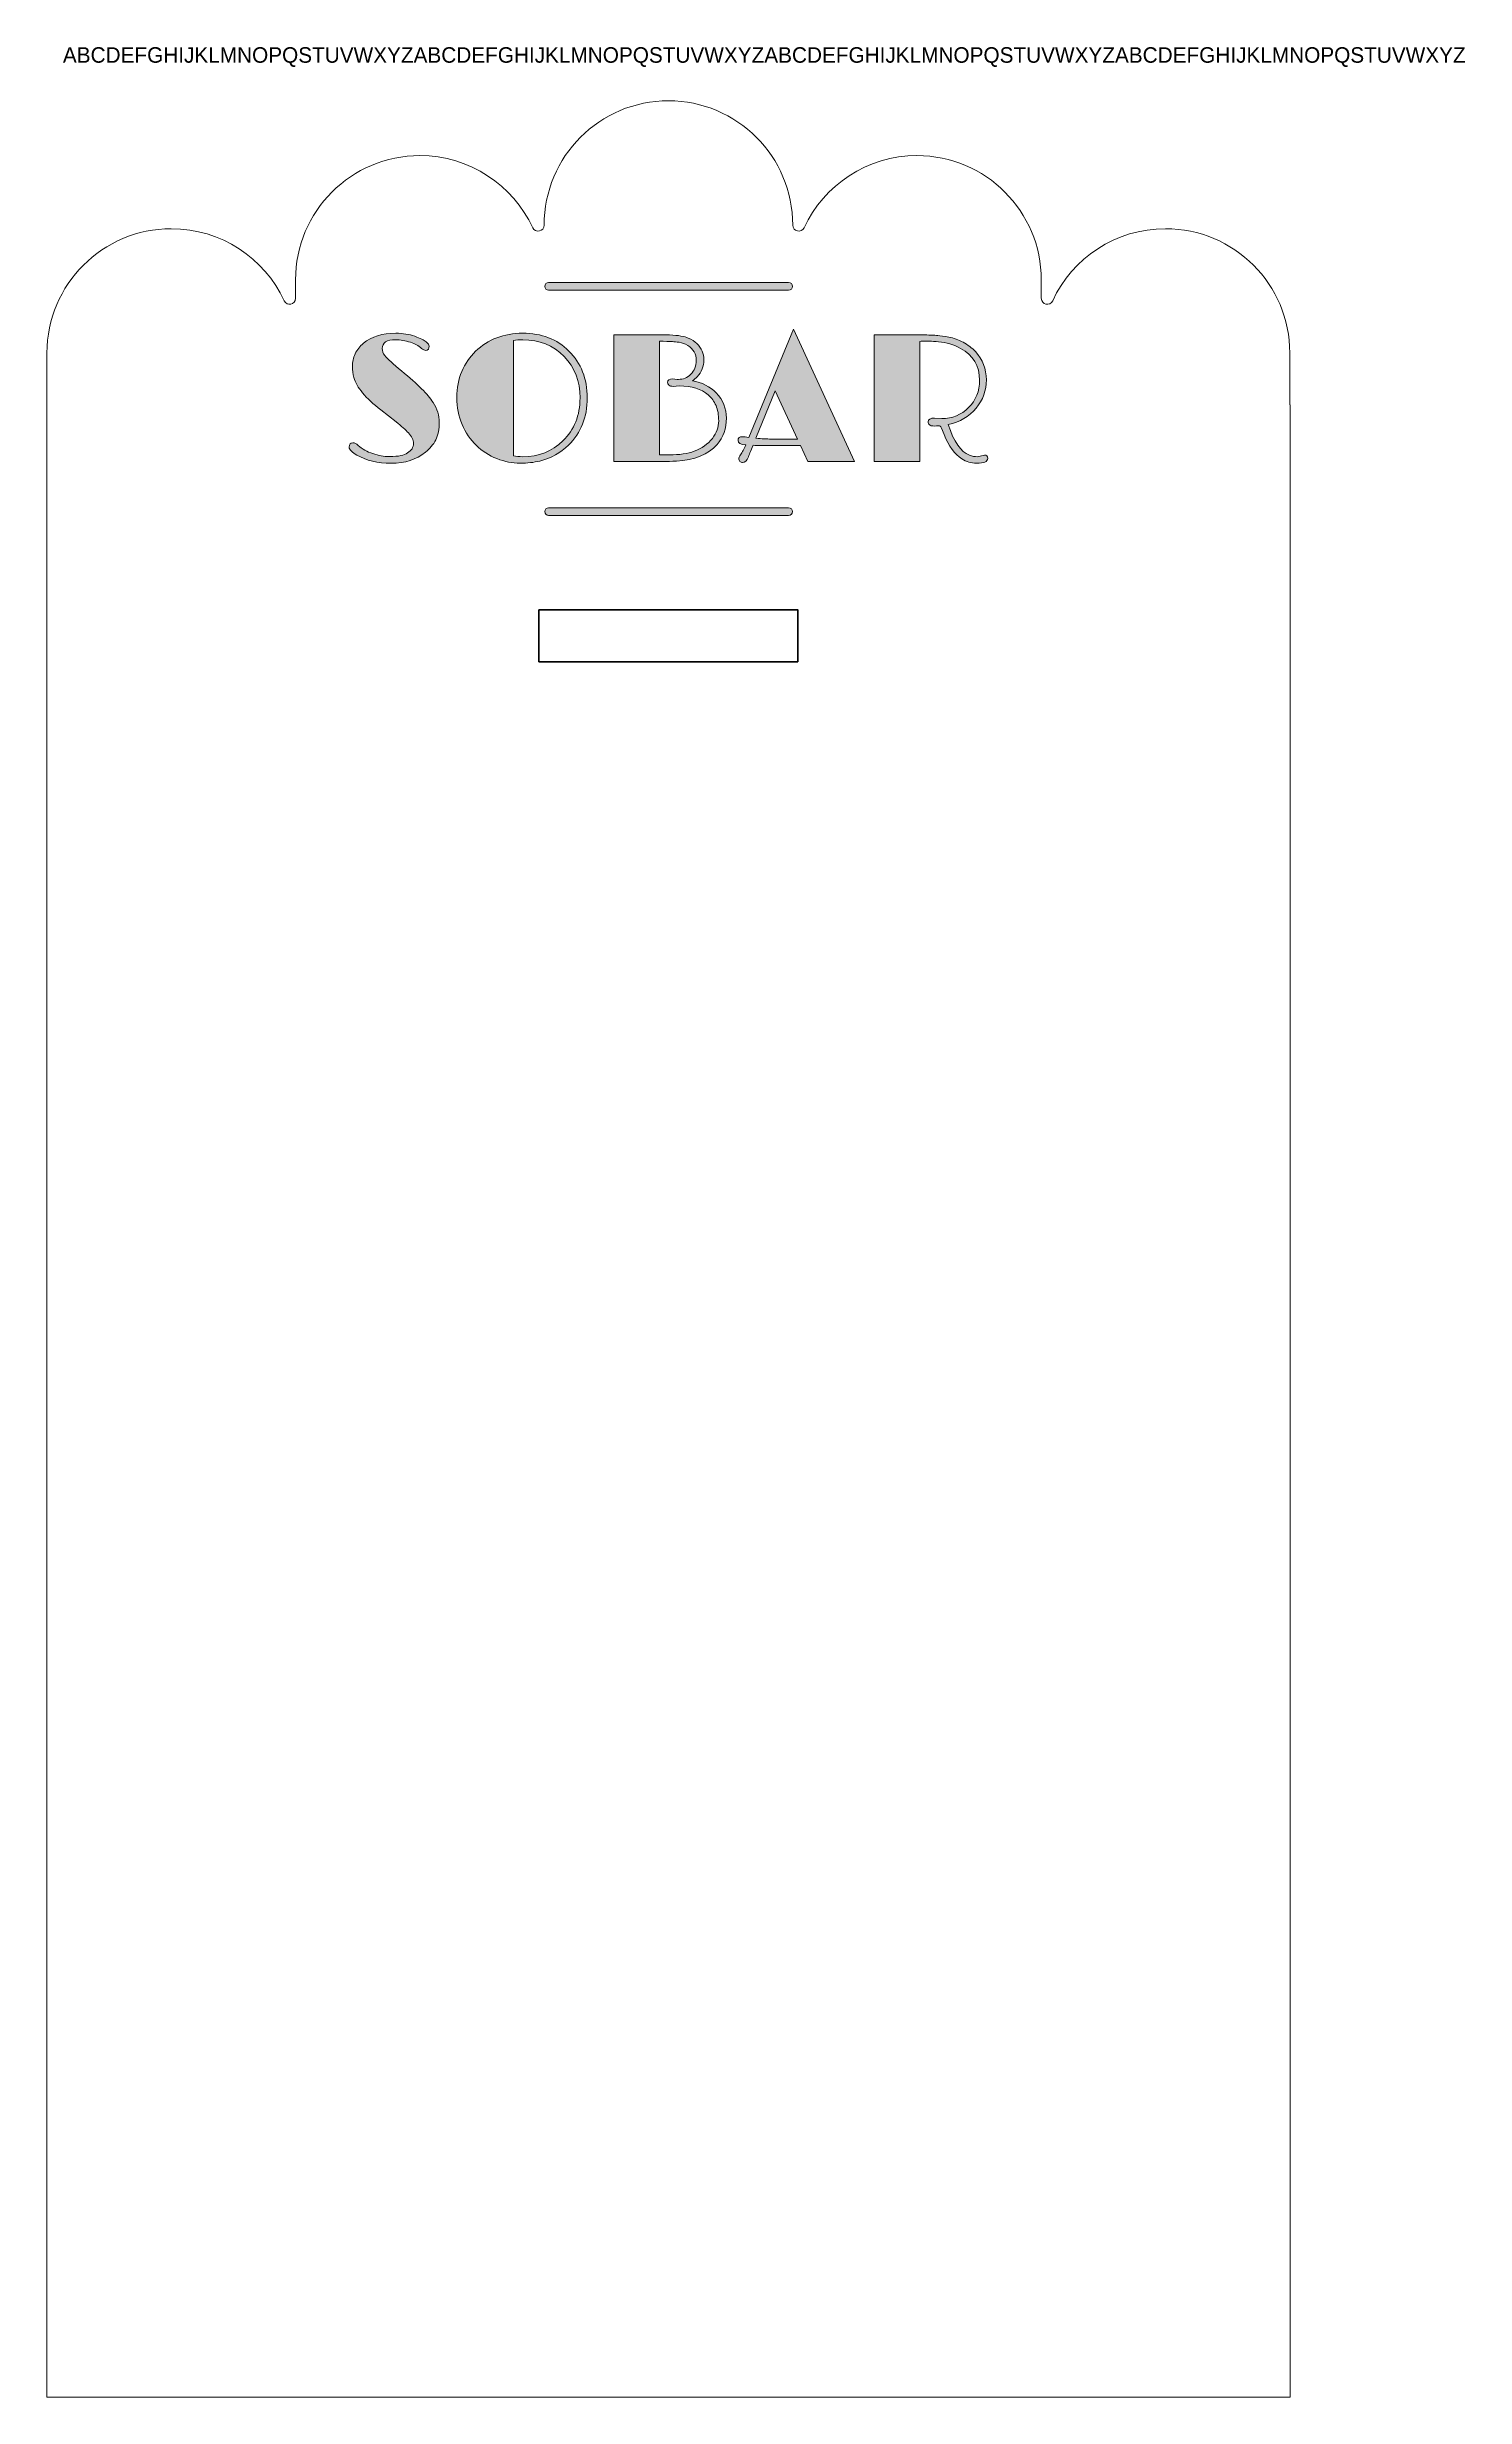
# Model space of a CAD drawing. Header units: millimetres. Extents: x 1534 to 1808, y -407 to 47.
import ezdxf

# ---------------------------------------------------------------- set-up
doc = ezdxf.new("R2010")
doc.units = ezdxf.units.MM
doc.header["$MEASUREMENT"] = 0
doc.layers.add('Layer 1', color=7, linetype='Continuous', lineweight=0)

# ---------------------------------------------------------------- blocks, each defined once
blk = doc.blocks.new('Block_0')
at = {"layer": 'Layer 1', "transparency": 33554687}
h = blk.add_hatch(color=7, dxfattribs=at)
h.dxf.hatch_style = 2
edge = h.paths.add_edge_path()
edge.add_spline(control_points=[(1593.71, -31.91), (1593.31, -31.68), (1592.96, -31.43), (1592.67, -31.18), (1592.37, -30.93), (1592.23, -30.66), (1592.23, -30.37), (1592.23, -29.82), (1592.46, -29.54), (1592.93, -29.54), (1593.25, -29.54), (1593.59, -29.71), (1593.97, -30.06), (1594.35, -30.4), (1594.78, -30.71), (1595.25, -30.96), (1595.72, -31.22), (1596.24, -31.45), (1596.79, -31.63), (1597.93, -32.01), (1598.98, -32.2), (1599.95, -32.2), (1600.92, -32.2), (1601.66, -32.14), (1602.19, -32.01), (1602.71, -31.88), (1603.15, -31.71), (1603.51, -31.49), (1604.27, -31.02), (1604.65, -30.41), (1604.65, -29.68), (1604.65, -29), (1604.32, -28.31), (1603.67, -27.62), (1603.11, -27.03), (1602.33, -26.33), (1601.32, -25.51), (1601.32, -25.51), (1598.36, -23.2), (1598.36, -23.2), (1595.4, -20.92), (1593.66, -18.83), (1593.13, -16.94), (1592.94, -16.28), (1592.85, -15.55), (1592.85, -14.75), (1592.85, -13.94), (1593.03, -13.15), (1593.39, -12.36), (1593.76, -11.58), (1594.29, -10.89), (1595.01, -10.31), (1596.54, -9.03), (1598.63, -8.39), (1601.26, -8.39), (1602.61, -8.39), (1603.82, -8.59), (1604.89, -8.98), (1605.97, -9.38), (1606.7, -9.73), (1607.09, -10.05), (1607.48, -10.36), (1607.68, -10.64), (1607.68, -10.89), (1607.68, -11.42), (1607.46, -11.69), (1607.02, -11.69), (1606.77, -11.69), (1606.49, -11.56), (1606.21, -11.31), (1605.92, -11.05), (1605.6, -10.83), (1605.25, -10.64), (1604.9, -10.45), (1604.5, -10.28), (1604.05, -10.13), (1603.08, -9.81), (1602.13, -9.65), (1601.2, -9.65), (1599.48, -9.65), (1598.62, -10.21), (1598.62, -11.34), (1598.62, -11.81), (1598.78, -12.25), (1599.09, -12.66), (1599.64, -13.36), (1600.72, -14.36), (1602.33, -15.67), (1603.93, -16.98), (1605.22, -18.12), (1606.2, -19.1), (1607.17, -20.08), (1607.91, -20.96), (1608.42, -21.75), (1609.23, -22.98), (1609.63, -24.26), (1609.63, -25.59), (1609.63, -26.92), (1609.4, -28.05), (1608.93, -28.98), (1608.46, -29.9), (1607.81, -30.7), (1606.97, -31.37), (1605.19, -32.78), (1602.99, -33.48), (1600.37, -33.48), (1597.74, -33.48), (1595.52, -32.95), (1593.71, -31.91)], knot_values=[0, 0, 0, 0, 1, 1, 1, 2, 2, 2, 3, 3, 3, 4, 4, 4, 5, 5, 5, 6, 6, 6, 7, 7, 7, 8, 8, 8, 9, 9, 9, 10, 10, 10, 11, 11, 11, 12, 12, 12, 13, 13, 13, 14, 14, 14, 15, 15, 15, 16, 16, 16, 17, 17, 17, 18, 18, 18, 19, 19, 19, 20, 20, 20, 21, 21, 21, 22, 22, 22, 23, 23, 23, 24, 24, 24, 25, 25, 25, 26, 26, 26, 27, 27, 27, 28, 28, 28, 29, 29, 29, 30, 30, 30, 31, 31, 31, 32, 32, 32, 33, 33, 33, 34, 34, 34, 35, 35, 35, 36, 36, 36, 36], degree=3, periodic=0)
h = blk.add_hatch(color=7, dxfattribs=at)
h.dxf.hatch_style = 2
edge = h.paths.add_edge_path()
edge.add_spline(control_points=[(1625.73, -9.65), (1625.09, -9.65), (1624.5, -9.69), (1623.95, -9.79), (1623.95, -9.79), (1623.95, -32.08), (1623.95, -32.08), (1624.48, -32.17), (1625.07, -32.22), (1625.73, -32.22), (1628.8, -32.22), (1631.39, -31.19), (1633.5, -29.14), (1635.7, -27.01), (1636.8, -24.26), (1636.8, -20.88), (1636.8, -17.67), (1635.77, -14.99), (1633.71, -12.86), (1631.62, -10.72), (1628.96, -9.65), (1625.73, -9.65)], knot_values=[0, 0, 0, 0, 1, 1, 1, 2, 2, 2, 3, 3, 3, 4, 4, 4, 5, 5, 5, 6, 6, 6, 7, 7, 7, 7], degree=3, periodic=0)
edge = h.paths.add_edge_path()
edge.add_spline(control_points=[(1616.76, -30.03), (1615.62, -28.92), (1614.71, -27.57), (1614.03, -25.99), (1613.36, -24.4), (1613.02, -22.68), (1613.02, -20.8), (1613.02, -18.93), (1613.34, -17.25), (1613.98, -15.76), (1614.62, -14.27), (1615.51, -12.97), (1616.64, -11.88), (1619.06, -9.55), (1622.09, -8.39), (1625.74, -8.39), (1629.37, -8.39), (1632.34, -9.53), (1634.66, -11.83), (1637.01, -14.15), (1638.18, -17.17), (1638.18, -20.88), (1638.18, -24.58), (1636.98, -27.62), (1634.57, -30.01), (1633.06, -31.48), (1631.21, -32.5), (1629.01, -33.06), (1627.91, -33.34), (1626.64, -33.48), (1625.2, -33.48), (1623.75, -33.48), (1622.27, -33.18), (1620.75, -32.59), (1619.23, -32), (1617.9, -31.14), (1616.76, -30.03)], knot_values=[0, 0, 0, 0, 1, 1, 1, 2, 2, 2, 3, 3, 3, 4, 4, 4, 5, 5, 5, 6, 6, 6, 7, 7, 7, 8, 8, 8, 9, 9, 9, 10, 10, 10, 11, 11, 11, 12, 12, 12, 12], degree=3, periodic=0)
h = blk.add_hatch(color=7, dxfattribs=at)
h.dxf.hatch_style = 2
edge = h.paths.add_edge_path()
edge.add_spline(control_points=[(1654.65, -17.2), (1654.65, -17.2), (1655.53, -17.3), (1655.53, -17.3), (1655.53, -17.3), (1655.81, -17.3), (1655.81, -17.3), (1656.72, -17.3), (1657.51, -16.97), (1658.17, -16.3), (1658.89, -15.59), (1659.24, -14.71), (1659.24, -13.67), (1659.24, -12.41), (1658.7, -11.43), (1657.6, -10.75), (1657.05, -10.41), (1656.5, -10.2), (1655.95, -10.14), (1655.41, -10.08), (1654.98, -10.03), (1654.67, -10.01), (1654.02, -9.97), (1653.17, -9.94), (1652.13, -9.94), (1652.13, -9.94), (1652.13, -31.87), (1652.13, -31.87), (1652.13, -31.87), (1654.04, -31.87), (1654.04, -31.87), (1656, -31.87), (1657.6, -31.63), (1658.83, -31.15), (1660.3, -30.64), (1661.47, -29.82), (1662.34, -28.69), (1663.16, -27.62), (1663.56, -26.5), (1663.56, -25.32), (1663.56, -24.15), (1663.39, -23.16), (1663.05, -22.35), (1662.7, -21.54), (1662.2, -20.86), (1661.54, -20.29), (1660.21, -19.13), (1658.35, -18.55), (1655.96, -18.55), (1655.96, -18.55), (1654.77, -18.65), (1654.77, -18.65), (1654.4, -18.65), (1654.13, -18.58), (1653.96, -18.43), (1653.78, -18.28), (1653.7, -18.1), (1653.7, -17.91), (1653.7, -17.44), (1654.01, -17.2), (1654.65, -17.2)], knot_values=[0, 0, 0, 0, 1, 1, 1, 2, 2, 2, 3, 3, 3, 4, 4, 4, 5, 5, 5, 6, 6, 6, 7, 7, 7, 8, 8, 8, 9, 9, 9, 10, 10, 10, 11, 11, 11, 12, 12, 12, 13, 13, 13, 14, 14, 14, 15, 15, 15, 16, 16, 16, 17, 17, 17, 18, 18, 18, 19, 19, 19, 20, 20, 20, 20], degree=3, periodic=0)
edge = h.paths.add_edge_path()
edge.add_spline(control_points=[(1643.31, -8.7), (1646.42, -8.7), (1648.9, -8.7), (1650.73, -8.7), (1652.57, -8.7), (1653.69, -8.7), (1654.08, -8.72), (1655.78, -8.8), (1656.99, -8.99), (1657.69, -9.31), (1658.39, -9.63), (1658.95, -9.98), (1659.37, -10.37), (1660.25, -11.25), (1660.7, -12.31), (1660.7, -13.55), (1660.7, -14.79), (1660.26, -15.87), (1659.4, -16.8), (1659.14, -17.09), (1658.83, -17.34), (1658.48, -17.55), (1660.36, -17.89), (1661.9, -18.68), (1663.1, -19.91), (1664.4, -21.25), (1665.05, -22.88), (1665.05, -24.8), (1665.05, -26.76), (1664.45, -28.45), (1663.24, -29.87), (1661.54, -31.83), (1658.93, -32.9), (1655.39, -33.08), (1654.49, -33.13), (1653.61, -33.15), (1652.73, -33.15), (1652.73, -33.15), (1643.31, -33.15), (1643.31, -33.15), (1643.31, -33.15), (1643.31, -8.7), (1643.31, -8.7)], knot_values=[0, 0, 0, 0, 1, 1, 1, 2, 2, 2, 3, 3, 3, 4, 4, 4, 5, 5, 5, 6, 6, 6, 7, 7, 7, 8, 8, 8, 9, 9, 9, 10, 10, 10, 11, 11, 11, 12, 12, 12, 13, 13, 13, 14, 14, 14, 14], degree=3, periodic=0)
h = blk.add_hatch(color=7, dxfattribs=at)
h.dxf.hatch_style = 2
edge = h.paths.add_edge_path()
edge.add_spline(control_points=[(1670.75, -28.67), (1671.86, -28.77), (1672.85, -28.81), (1673.73, -28.81), (1673.73, -28.81), (1678.79, -28.81), (1678.79, -28.81), (1678.79, -28.81), (1674.47, -19.5), (1674.47, -19.5), (1674.47, -19.5), (1670.75, -28.67), (1670.75, -28.67)], knot_values=[0, 0, 0, 0, 1, 1, 1, 2, 2, 2, 3, 3, 3, 4, 4, 4, 4], degree=3, periodic=0)
edge = h.paths.add_edge_path()
edge.add_spline(control_points=[(1674.52, -30.07), (1672.41, -30.07), (1670.97, -30.06), (1670.2, -30.02), (1670.2, -30.02), (1669.7, -31.21), (1669.7, -31.21), (1669.55, -31.55), (1669.41, -31.9), (1669.29, -32.27), (1669.02, -32.98), (1668.65, -33.34), (1668.18, -33.34), (1667.96, -33.34), (1667.78, -33.27), (1667.64, -33.13), (1667.51, -32.99), (1667.44, -32.85), (1667.44, -32.7), (1667.44, -32.45), (1667.55, -32.17), (1667.77, -31.85), (1668.11, -31.37), (1668.45, -30.74), (1668.78, -29.95), (1667.79, -29.86), (1667.3, -29.57), (1667.3, -29.09), (1667.3, -28.61), (1667.58, -28.36), (1668.15, -28.36), (1668.49, -28.36), (1668.89, -28.42), (1669.36, -28.54), (1669.36, -28.54), (1677.98, -7.59), (1677.98, -7.59), (1677.98, -7.59), (1689.8, -33.15), (1689.8, -33.15), (1689.8, -33.15), (1680.79, -33.15), (1680.79, -33.15), (1680.79, -33.15), (1679.36, -30.07), (1679.36, -30.07), (1679.36, -30.07), (1674.52, -30.07), (1674.52, -30.07)], knot_values=[0, 0, 0, 0, 1, 1, 1, 2, 2, 2, 3, 3, 3, 4, 4, 4, 5, 5, 5, 6, 6, 6, 7, 7, 7, 8, 8, 8, 9, 9, 9, 10, 10, 10, 11, 11, 11, 12, 12, 12, 13, 13, 13, 14, 14, 14, 15, 15, 15, 16, 16, 16, 16], degree=3, periodic=0)
h = blk.add_hatch(color=7, dxfattribs=at)
h.dxf.hatch_style = 2
edge = h.paths.add_edge_path()
edge.add_spline(control_points=[(1705.21, -24.77), (1705.21, -24.77), (1706.63, -24.87), (1706.63, -24.87), (1708.66, -24.87), (1710.38, -24.16), (1711.8, -22.75), (1713.21, -21.33), (1713.92, -19.57), (1713.92, -17.46), (1713.92, -14.69), (1712.71, -12.64), (1710.27, -11.31), (1708.94, -10.57), (1707.51, -10.14), (1705.99, -10.03), (1705.34, -9.97), (1704.75, -9.94), (1704.19, -9.94), (1704.19, -9.94), (1703.02, -9.94), (1703.02, -9.94), (1702.77, -9.94), (1702.56, -9.95), (1702.38, -9.96), (1702.38, -9.96), (1702.38, -33.15), (1702.38, -33.15), (1702.38, -33.15), (1693.56, -33.15), (1693.56, -33.15), (1693.56, -33.15), (1693.56, -8.7), (1693.56, -8.7), (1696.26, -8.7), (1698.44, -8.7), (1700.11, -8.7), (1701.78, -8.7), (1702.87, -8.7), (1703.38, -8.72), (1703.89, -8.73), (1704.34, -8.74), (1704.74, -8.76), (1705.13, -8.78), (1705.51, -8.8), (1705.85, -8.82), (1706.36, -8.87), (1707.08, -8.97), (1708, -9.15), (1708.93, -9.32), (1709.85, -9.65), (1710.76, -10.13), (1711.67, -10.62), (1712.45, -11.22), (1713.11, -11.93), (1714.53, -13.45), (1715.23, -15.26), (1715.23, -17.36), (1715.23, -19.43), (1714.58, -21.26), (1713.26, -22.85), (1711.92, -24.48), (1710.12, -25.52), (1707.87, -26), (1708.94, -29.31), (1710.31, -31.3), (1711.97, -31.94), (1712.48, -32.14), (1712.98, -32.23), (1713.49, -32.23), (1713.49, -32.23), (1714.85, -31.91), (1714.85, -31.91), (1715.28, -31.91), (1715.49, -32.13), (1715.49, -32.56), (1715.49, -33.17), (1714.78, -33.48), (1713.35, -33.48), (1712.31, -33.48), (1711.36, -33.19), (1710.5, -32.61), (1709.15, -31.81), (1708.01, -30.24), (1707.06, -27.91), (1707.06, -27.91), (1706.56, -26.69), (1706.56, -26.69), (1706.48, -26.49), (1706.41, -26.37), (1706.34, -26.32), (1706.28, -26.28), (1706.17, -26.26), (1706.02, -26.26), (1705.86, -26.26), (1705.72, -26.27), (1705.61, -26.29), (1705.61, -26.29), (1705.19, -26.31), (1705.19, -26.31), (1704.73, -26.31), (1704.42, -26.22), (1704.25, -26.05), (1704.09, -25.88), (1704, -25.7), (1704, -25.51), (1704, -25.02), (1704.41, -24.77), (1705.21, -24.77)], knot_values=[0, 0, 0, 0, 1, 1, 1, 2, 2, 2, 3, 3, 3, 4, 4, 4, 5, 5, 5, 6, 6, 6, 7, 7, 7, 8, 8, 8, 9, 9, 9, 10, 10, 10, 11, 11, 11, 12, 12, 12, 13, 13, 13, 14, 14, 14, 15, 15, 15, 16, 16, 16, 17, 17, 17, 18, 18, 18, 19, 19, 19, 20, 20, 20, 21, 21, 21, 22, 22, 22, 23, 23, 23, 24, 24, 24, 25, 25, 25, 26, 26, 26, 27, 27, 27, 28, 28, 28, 29, 29, 29, 30, 30, 30, 31, 31, 31, 32, 32, 32, 33, 33, 33, 34, 34, 34, 35, 35, 35, 36, 36, 36, 36], degree=3, periodic=0)
at = {"layer": 'Layer 1'}
for points, knots in [([(1593.71, -31.91), (1593.31, -31.68), (1592.96, -31.43), (1592.67, -31.18), (1592.37, -30.93), (1592.23, -30.66), (1592.23, -30.37), (1592.23, -29.82), (1592.46, -29.54), (1592.93, -29.54), (1593.25, -29.54), (1593.59, -29.71), (1593.97, -30.06), (1594.35, -30.4), (1594.78, -30.71), (1595.25, -30.96), (1595.72, -31.22), (1596.24, -31.45), (1596.79, -31.63), (1597.93, -32.01), (1598.98, -32.2), (1599.95, -32.2), (1600.92, -32.2), (1601.66, -32.14), (1602.19, -32.01), (1602.71, -31.88), (1603.15, -31.71), (1603.51, -31.49), (1604.27, -31.02), (1604.65, -30.41), (1604.65, -29.68), (1604.65, -29), (1604.32, -28.31), (1603.67, -27.62), (1603.11, -27.03), (1602.33, -26.33), (1601.32, -25.51), (1601.32, -25.51), (1598.36, -23.2), (1598.36, -23.2), (1595.4, -20.92), (1593.66, -18.83), (1593.13, -16.94), (1592.94, -16.28), (1592.85, -15.55), (1592.85, -14.75), (1592.85, -13.94), (1593.03, -13.15), (1593.39, -12.36), (1593.76, -11.58), (1594.29, -10.89), (1595.01, -10.31), (1596.54, -9.03), (1598.63, -8.39), (1601.26, -8.39), (1602.61, -8.39), (1603.82, -8.59), (1604.89, -8.98), (1605.97, -9.38), (1606.7, -9.73), (1607.09, -10.05), (1607.48, -10.36), (1607.68, -10.64), (1607.68, -10.89), (1607.68, -11.42), (1607.46, -11.69), (1607.02, -11.69), (1606.77, -11.69), (1606.49, -11.56), (1606.21, -11.31), (1605.92, -11.05), (1605.6, -10.83), (1605.25, -10.64), (1604.9, -10.45), (1604.5, -10.28), (1604.05, -10.13), (1603.08, -9.81), (1602.13, -9.65), (1601.2, -9.65), (1599.48, -9.65), (1598.62, -10.21), (1598.62, -11.34), (1598.62, -11.81), (1598.78, -12.25), (1599.09, -12.66), (1599.64, -13.36), (1600.72, -14.36), (1602.33, -15.67), (1603.93, -16.98), (1605.22, -18.12), (1606.2, -19.1), (1607.17, -20.08), (1607.91, -20.96), (1608.42, -21.75), (1609.23, -22.98), (1609.63, -24.26), (1609.63, -25.59), (1609.63, -26.92), (1609.4, -28.05), (1608.93, -28.98), (1608.46, -29.9), (1607.81, -30.7), (1606.97, -31.37), (1605.19, -32.78), (1602.99, -33.48), (1600.37, -33.48), (1597.74, -33.48), (1595.52, -32.95), (1593.71, -31.91)], [0, 0, 0, 0, 1, 1, 1, 2, 2, 2, 3, 3, 3, 4, 4, 4, 5, 5, 5, 6, 6, 6, 7, 7, 7, 8, 8, 8, 9, 9, 9, 10, 10, 10, 11, 11, 11, 12, 12, 12, 13, 13, 13, 14, 14, 14, 15, 15, 15, 16, 16, 16, 17, 17, 17, 18, 18, 18, 19, 19, 19, 20, 20, 20, 21, 21, 21, 22, 22, 22, 23, 23, 23, 24, 24, 24, 25, 25, 25, 26, 26, 26, 27, 27, 27, 28, 28, 28, 29, 29, 29, 30, 30, 30, 31, 31, 31, 32, 32, 32, 33, 33, 33, 34, 34, 34, 35, 35, 35, 36, 36, 36, 36]), ([(1616.76, -30.03), (1615.62, -28.92), (1614.71, -27.57), (1614.03, -25.99), (1613.36, -24.4), (1613.02, -22.68), (1613.02, -20.8), (1613.02, -18.93), (1613.34, -17.25), (1613.98, -15.76), (1614.62, -14.27), (1615.51, -12.97), (1616.64, -11.88), (1619.06, -9.55), (1622.09, -8.39), (1625.74, -8.39), (1629.37, -8.39), (1632.34, -9.53), (1634.66, -11.83), (1637.01, -14.15), (1638.18, -17.17), (1638.18, -20.88), (1638.18, -24.58), (1636.98, -27.62), (1634.57, -30.01), (1633.06, -31.48), (1631.21, -32.5), (1629.01, -33.06), (1627.91, -33.34), (1626.64, -33.48), (1625.2, -33.48), (1623.75, -33.48), (1622.27, -33.18), (1620.75, -32.59), (1619.23, -32), (1617.9, -31.14), (1616.76, -30.03)], [0, 0, 0, 0, 1, 1, 1, 2, 2, 2, 3, 3, 3, 4, 4, 4, 5, 5, 5, 6, 6, 6, 7, 7, 7, 8, 8, 8, 9, 9, 9, 10, 10, 10, 11, 11, 11, 12, 12, 12, 12]), ([(1643.31, -8.7), (1646.42, -8.7), (1648.9, -8.7), (1650.73, -8.7), (1652.57, -8.7), (1653.69, -8.7), (1654.08, -8.72), (1655.78, -8.8), (1656.99, -8.99), (1657.69, -9.31), (1658.39, -9.63), (1658.95, -9.98), (1659.37, -10.37), (1660.25, -11.25), (1660.7, -12.31), (1660.7, -13.55), (1660.7, -14.79), (1660.26, -15.87), (1659.4, -16.8), (1659.14, -17.09), (1658.83, -17.34), (1658.48, -17.55), (1660.36, -17.89), (1661.9, -18.68), (1663.1, -19.91), (1664.4, -21.25), (1665.05, -22.88), (1665.05, -24.8), (1665.05, -26.76), (1664.45, -28.45), (1663.24, -29.87), (1661.54, -31.83), (1658.93, -32.9), (1655.39, -33.08), (1654.49, -33.13), (1653.61, -33.15), (1652.73, -33.15), (1652.73, -33.15), (1643.31, -33.15), (1643.31, -33.15), (1643.31, -33.15), (1643.31, -8.7), (1643.31, -8.7)], [0, 0, 0, 0, 1, 1, 1, 2, 2, 2, 3, 3, 3, 4, 4, 4, 5, 5, 5, 6, 6, 6, 7, 7, 7, 8, 8, 8, 9, 9, 9, 10, 10, 10, 11, 11, 11, 12, 12, 12, 13, 13, 13, 14, 14, 14, 14]), ([(1674.52, -30.07), (1672.41, -30.07), (1670.97, -30.06), (1670.2, -30.02), (1670.2, -30.02), (1669.7, -31.21), (1669.7, -31.21), (1669.55, -31.55), (1669.41, -31.9), (1669.29, -32.27), (1669.02, -32.98), (1668.65, -33.34), (1668.18, -33.34), (1667.96, -33.34), (1667.78, -33.27), (1667.64, -33.13), (1667.51, -32.99), (1667.44, -32.85), (1667.44, -32.7), (1667.44, -32.45), (1667.55, -32.17), (1667.77, -31.85), (1668.11, -31.37), (1668.45, -30.74), (1668.78, -29.95), (1667.79, -29.86), (1667.3, -29.57), (1667.3, -29.09), (1667.3, -28.61), (1667.58, -28.36), (1668.15, -28.36), (1668.49, -28.36), (1668.89, -28.42), (1669.36, -28.54), (1669.36, -28.54), (1677.98, -7.59), (1677.98, -7.59), (1677.98, -7.59), (1689.8, -33.15), (1689.8, -33.15), (1689.8, -33.15), (1680.79, -33.15), (1680.79, -33.15), (1680.79, -33.15), (1679.36, -30.07), (1679.36, -30.07), (1679.36, -30.07), (1674.52, -30.07), (1674.52, -30.07)], [0, 0, 0, 0, 1, 1, 1, 2, 2, 2, 3, 3, 3, 4, 4, 4, 5, 5, 5, 6, 6, 6, 7, 7, 7, 8, 8, 8, 9, 9, 9, 10, 10, 10, 11, 11, 11, 12, 12, 12, 13, 13, 13, 14, 14, 14, 15, 15, 15, 16, 16, 16, 16]), ([(1705.21, -24.77), (1705.21, -24.77), (1706.63, -24.87), (1706.63, -24.87), (1708.66, -24.87), (1710.38, -24.16), (1711.8, -22.75), (1713.21, -21.33), (1713.92, -19.57), (1713.92, -17.46), (1713.92, -14.69), (1712.71, -12.64), (1710.27, -11.31), (1708.94, -10.57), (1707.51, -10.14), (1705.99, -10.03), (1705.34, -9.97), (1704.75, -9.94), (1704.19, -9.94), (1704.19, -9.94), (1703.02, -9.94), (1703.02, -9.94), (1702.77, -9.94), (1702.56, -9.95), (1702.38, -9.96), (1702.38, -9.96), (1702.38, -33.15), (1702.38, -33.15), (1702.38, -33.15), (1693.56, -33.15), (1693.56, -33.15), (1693.56, -33.15), (1693.56, -8.7), (1693.56, -8.7), (1696.26, -8.7), (1698.44, -8.7), (1700.11, -8.7), (1701.78, -8.7), (1702.87, -8.7), (1703.38, -8.72), (1703.89, -8.73), (1704.34, -8.74), (1704.74, -8.76), (1705.13, -8.78), (1705.51, -8.8), (1705.85, -8.82), (1706.36, -8.87), (1707.08, -8.97), (1708, -9.15), (1708.93, -9.32), (1709.85, -9.65), (1710.76, -10.13), (1711.67, -10.62), (1712.45, -11.22), (1713.11, -11.93), (1714.53, -13.45), (1715.23, -15.26), (1715.23, -17.36), (1715.23, -19.43), (1714.58, -21.26), (1713.26, -22.85), (1711.92, -24.48), (1710.12, -25.52), (1707.87, -26), (1708.94, -29.31), (1710.31, -31.3), (1711.97, -31.94), (1712.48, -32.14), (1712.98, -32.23), (1713.49, -32.23), (1713.49, -32.23), (1714.85, -31.91), (1714.85, -31.91), (1715.28, -31.91), (1715.49, -32.13), (1715.49, -32.56), (1715.49, -33.17), (1714.78, -33.48), (1713.35, -33.48), (1712.31, -33.48), (1711.36, -33.19), (1710.5, -32.61), (1709.15, -31.81), (1708.01, -30.24), (1707.06, -27.91), (1707.06, -27.91), (1706.56, -26.69), (1706.56, -26.69), (1706.48, -26.49), (1706.41, -26.37), (1706.34, -26.32), (1706.28, -26.28), (1706.17, -26.26), (1706.02, -26.26), (1705.86, -26.26), (1705.72, -26.27), (1705.61, -26.29), (1705.61, -26.29), (1705.19, -26.31), (1705.19, -26.31), (1704.73, -26.31), (1704.42, -26.22), (1704.25, -26.05), (1704.09, -25.88), (1704, -25.7), (1704, -25.51), (1704, -25.02), (1704.41, -24.77), (1705.21, -24.77)], [0, 0, 0, 0, 1, 1, 1, 2, 2, 2, 3, 3, 3, 4, 4, 4, 5, 5, 5, 6, 6, 6, 7, 7, 7, 8, 8, 8, 9, 9, 9, 10, 10, 10, 11, 11, 11, 12, 12, 12, 13, 13, 13, 14, 14, 14, 15, 15, 15, 16, 16, 16, 17, 17, 17, 18, 18, 18, 19, 19, 19, 20, 20, 20, 21, 21, 21, 22, 22, 22, 23, 23, 23, 24, 24, 24, 25, 25, 25, 26, 26, 26, 27, 27, 27, 28, 28, 28, 29, 29, 29, 30, 30, 30, 31, 31, 31, 32, 32, 32, 33, 33, 33, 34, 34, 34, 35, 35, 35, 36, 36, 36, 36]), ([(1625.73, -9.65), (1625.09, -9.65), (1624.5, -9.69), (1623.95, -9.79), (1623.95, -9.79), (1623.95, -32.08), (1623.95, -32.08), (1624.48, -32.17), (1625.07, -32.22), (1625.73, -32.22), (1628.8, -32.22), (1631.39, -31.19), (1633.5, -29.14), (1635.7, -27.01), (1636.8, -24.26), (1636.8, -20.88), (1636.8, -17.67), (1635.77, -14.99), (1633.71, -12.86), (1631.62, -10.72), (1628.96, -9.65), (1625.73, -9.65)], [0, 0, 0, 0, 1, 1, 1, 2, 2, 2, 3, 3, 3, 4, 4, 4, 5, 5, 5, 6, 6, 6, 7, 7, 7, 7]), ([(1654.65, -17.2), (1654.65, -17.2), (1655.53, -17.3), (1655.53, -17.3), (1655.53, -17.3), (1655.81, -17.3), (1655.81, -17.3), (1656.72, -17.3), (1657.51, -16.97), (1658.17, -16.3), (1658.89, -15.59), (1659.24, -14.71), (1659.24, -13.67), (1659.24, -12.41), (1658.7, -11.43), (1657.6, -10.75), (1657.05, -10.41), (1656.5, -10.2), (1655.95, -10.14), (1655.41, -10.08), (1654.98, -10.03), (1654.67, -10.01), (1654.02, -9.97), (1653.17, -9.94), (1652.13, -9.94), (1652.13, -9.94), (1652.13, -31.87), (1652.13, -31.87), (1652.13, -31.87), (1654.04, -31.87), (1654.04, -31.87), (1656, -31.87), (1657.6, -31.63), (1658.83, -31.15), (1660.3, -30.64), (1661.47, -29.82), (1662.34, -28.69), (1663.16, -27.62), (1663.56, -26.5), (1663.56, -25.32), (1663.56, -24.15), (1663.39, -23.16), (1663.05, -22.35), (1662.7, -21.54), (1662.2, -20.86), (1661.54, -20.29), (1660.21, -19.13), (1658.35, -18.55), (1655.96, -18.55), (1655.96, -18.55), (1654.77, -18.65), (1654.77, -18.65), (1654.4, -18.65), (1654.13, -18.58), (1653.96, -18.43), (1653.78, -18.28), (1653.7, -18.1), (1653.7, -17.91), (1653.7, -17.44), (1654.01, -17.2), (1654.65, -17.2)], [0, 0, 0, 0, 1, 1, 1, 2, 2, 2, 3, 3, 3, 4, 4, 4, 5, 5, 5, 6, 6, 6, 7, 7, 7, 8, 8, 8, 9, 9, 9, 10, 10, 10, 11, 11, 11, 12, 12, 12, 13, 13, 13, 14, 14, 14, 15, 15, 15, 16, 16, 16, 17, 17, 17, 18, 18, 18, 19, 19, 19, 20, 20, 20, 20]), ([(1670.75, -28.67), (1671.86, -28.77), (1672.85, -28.81), (1673.73, -28.81), (1673.73, -28.81), (1678.79, -28.81), (1678.79, -28.81), (1678.79, -28.81), (1674.47, -19.5), (1674.47, -19.5), (1674.47, -19.5), (1670.75, -28.67), (1670.75, -28.67)], [0, 0, 0, 0, 1, 1, 1, 2, 2, 2, 3, 3, 3, 4, 4, 4, 4])]:
    blk.add_open_spline(points, degree=3, knots=knots, dxfattribs=at)

msp = doc.modelspace()

# ---------------------------------------------------------------- hatches: boundary and pattern name
at = {"layer": 'Layer 1', "transparency": 33554687}
h = msp.add_hatch(color=7, dxfattribs=at)
h.dxf.hatch_style = 2
edge = h.paths.add_edge_path()
edge.add_spline(control_points=[(1677.06, -0.08), (1677.06, -0.08), (1630.74, -0.08), (1630.74, -0.08), (1630.33, -0.08), (1630, 0.25), (1630, 0.66), (1630, 0.66), (1630, 0.66), (1630, 0.66), (1630, 1.07), (1630.33, 1.41), (1630.74, 1.41), (1630.74, 1.41), (1677.06, 1.41), (1677.06, 1.41), (1677.48, 1.41), (1677.81, 1.07), (1677.81, 0.66), (1677.81, 0.66), (1677.81, 0.66), (1677.81, 0.66), (1677.81, 0.25), (1677.48, -0.08), (1677.06, -0.08)], knot_values=[0, 0, 0, 0, 1, 1, 1, 2, 2, 2, 3, 3, 3, 4, 4, 4, 5, 5, 5, 6, 6, 6, 7, 7, 7, 8, 8, 8, 8], degree=3, periodic=0)
h = msp.add_hatch(color=7, dxfattribs=at)
h.dxf.hatch_style = 2
edge = h.paths.add_edge_path()
edge.add_spline(control_points=[(1677.06, -43.57), (1677.06, -43.57), (1630.74, -43.57), (1630.74, -43.57), (1630.33, -43.57), (1630, -43.23), (1630, -42.82), (1630, -42.82), (1630, -42.82), (1630, -42.82), (1630, -42.41), (1630.33, -42.08), (1630.74, -42.08), (1630.74, -42.08), (1677.06, -42.08), (1677.06, -42.08), (1677.48, -42.08), (1677.81, -42.41), (1677.81, -42.82), (1677.81, -42.82), (1677.81, -42.82), (1677.81, -42.82), (1677.81, -43.23), (1677.48, -43.57), (1677.06, -43.57)], knot_values=[0, 0, 0, 0, 1, 1, 1, 2, 2, 2, 3, 3, 3, 4, 4, 4, 5, 5, 5, 6, 6, 6, 7, 7, 7, 8, 8, 8, 8], degree=3, periodic=0)

# ---------------------------------------------------------------- linework, layer by layer
at = {"layer": 'Layer 1', "color": 7, "lineweight": 35}
msp.add_lwpolyline([(1678.86, -71.8), (1628.86, -71.8), (1628.86, -61.8), (1678.86, -61.8)], close=True, dxfattribs=at)
at = {"layer": 'Layer 1'}
for points, knots in [([(1773.81, -22.18), (1773.81, -22.18), (1773.81, -12.21), (1773.81, -12.21), (1773.81, 1.05), (1763.07, 11.79), (1749.81, 11.79), (1740.16, 11.79), (1731.85, 6.09), (1728.04, -2.12), (1727.52, -3.24), (1725.84, -2.86), (1725.84, -1.63), (1725.84, -1.63), (1725.84, 1.9), (1725.84, 1.9), (1725.84, 15.16), (1715.09, 25.9), (1701.84, 25.9), (1692.19, 25.9), (1683.87, 20.21), (1680.06, 11.99), (1679.54, 10.87), (1677.86, 11.25), (1677.86, 12.49), (1677.86, 12.49), (1677.86, 12.49), (1677.86, 12.49), (1677.86, 25.74), (1667.11, 36.49), (1653.86, 36.49), (1640.6, 36.49), (1629.86, 25.74), (1629.86, 12.49), (1629.86, 12.49), (1629.86, 12.49), (1629.86, 12.49), (1629.86, 11.25), (1628.18, 10.87), (1627.66, 11.99), (1623.85, 20.21), (1615.53, 25.9), (1605.88, 25.9), (1592.63, 25.9), (1581.88, 15.16), (1581.88, 1.9), (1581.88, 1.9), (1581.88, -1.63), (1581.88, -1.63), (1581.88, -2.86), (1580.2, -3.24), (1579.68, -2.12), (1575.87, 6.09), (1567.55, 11.79), (1557.9, 11.79), (1544.65, 11.79), (1533.9, 1.05), (1533.9, -12.21), (1533.9, -12.21), (1533.9, -22.18), (1533.9, -22.18), (1533.9, -22.18), (1533.9, -48.01), (1533.9, -48.01), (1533.9, -48.01), (1533.9, -406.82), (1533.9, -406.82), (1533.9, -406.82), (1773.9, -406.82), (1773.9, -406.82), (1773.9, -406.82), (1773.9, -22.18), (1773.9, -22.18), (1773.9, -22.18), (1773.81, -22.18), (1773.81, -22.18)], [0, 0, 0, 0, 1, 1, 1, 2, 2, 2, 3, 3, 3, 4, 4, 4, 5, 5, 5, 6, 6, 6, 7, 7, 7, 8, 8, 8, 9, 9, 9, 10, 10, 10, 11, 11, 11, 12, 12, 12, 13, 13, 13, 14, 14, 14, 15, 15, 15, 16, 16, 16, 17, 17, 17, 18, 18, 18, 19, 19, 19, 20, 20, 20, 21, 21, 21, 22, 22, 22, 23, 23, 23, 24, 24, 24, 25, 25, 25, 25]), ([(1677.06, -0.08), (1677.06, -0.08), (1630.74, -0.08), (1630.74, -0.08), (1630.33, -0.08), (1630, 0.25), (1630, 0.66), (1630, 0.66), (1630, 0.66), (1630, 0.66), (1630, 1.07), (1630.33, 1.41), (1630.74, 1.41), (1630.74, 1.41), (1677.06, 1.41), (1677.06, 1.41), (1677.48, 1.41), (1677.81, 1.07), (1677.81, 0.66), (1677.81, 0.66), (1677.81, 0.66), (1677.81, 0.66), (1677.81, 0.25), (1677.48, -0.08), (1677.06, -0.08)], [0, 0, 0, 0, 1, 1, 1, 2, 2, 2, 3, 3, 3, 4, 4, 4, 5, 5, 5, 6, 6, 6, 7, 7, 7, 8, 8, 8, 8]), ([(1677.06, -43.57), (1677.06, -43.57), (1630.74, -43.57), (1630.74, -43.57), (1630.33, -43.57), (1630, -43.23), (1630, -42.82), (1630, -42.82), (1630, -42.82), (1630, -42.82), (1630, -42.41), (1630.33, -42.08), (1630.74, -42.08), (1630.74, -42.08), (1677.06, -42.08), (1677.06, -42.08), (1677.48, -42.08), (1677.81, -42.41), (1677.81, -42.82), (1677.81, -42.82), (1677.81, -42.82), (1677.81, -42.82), (1677.81, -43.23), (1677.48, -43.57), (1677.06, -43.57)], [0, 0, 0, 0, 1, 1, 1, 2, 2, 2, 3, 3, 3, 4, 4, 4, 5, 5, 5, 6, 6, 6, 7, 7, 7, 8, 8, 8, 8])]:
    msp.add_open_spline(points, degree=3, knots=knots, dxfattribs=at)

# ---------------------------------------------------------------- block references
msp.add_blockref('Block_0', (0, 0), dxfattribs=at)

# ---------------------------------------------------------------- texts
at = {"layer": 'Layer 1', "insert": (1536.97, 43.01), "char_height": 0.2, "attachment_point": 7}
msp.add_mtext('\\C7;\\FMyriad Pro|b0|i0|c1;\\H2.997200;\\W1.000000;ABCDEFGHIJKLMNOPQSTUVWXYZABCDEFGHIJKLMNOPQSTUVWXYZABCDEFGHIJKLMNOPQSTUVWXYZABCDEFGHIJKLMNOPQSTUVWXYZ', dxfattribs=at)

doc.saveas('drawing.dxf')
